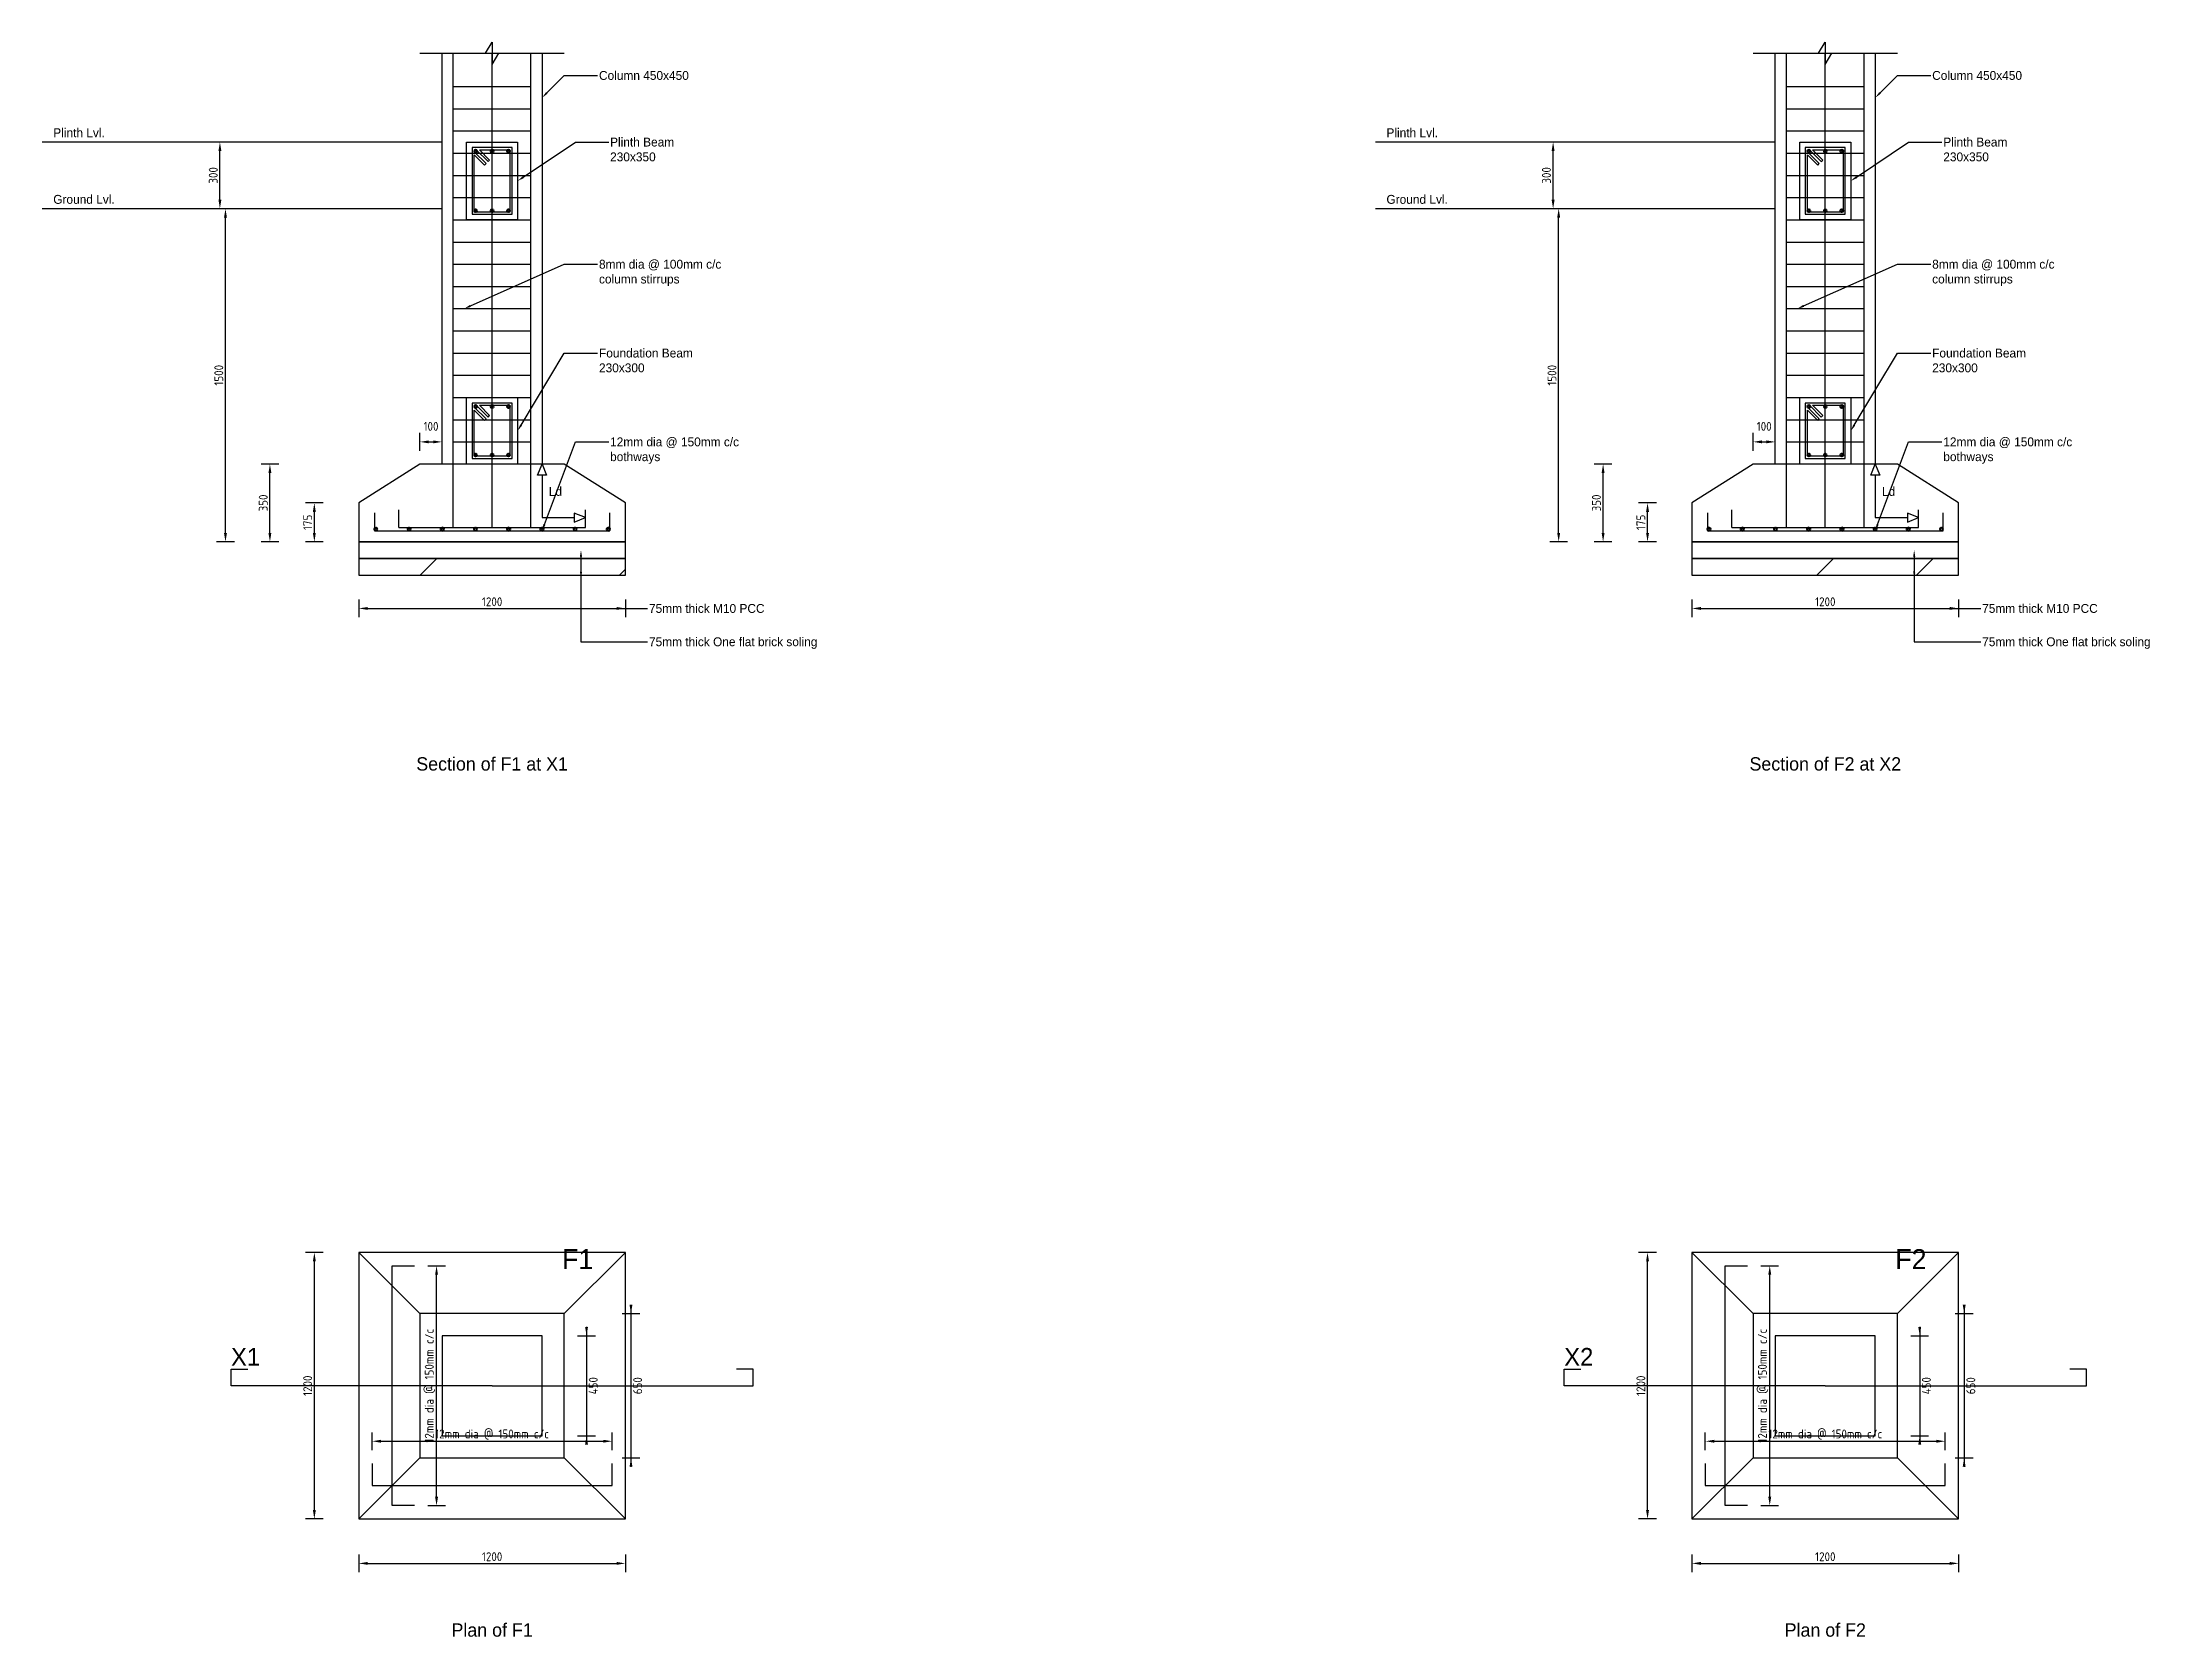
# Model space of a CAD drawing. Header units: metres. Extents: x -4073 to 22081, y -47896 to 1700.
# Drawn here: x -2025 to 7461, y -23066 to -15885 of the extents above; entities that cross this region are included whole.
import ezdxf
from ezdxf import colors
from ezdxf.entities.mleader import LeaderData, LeaderLine
from ezdxf.enums import TextEntityAlignment as Align
from ezdxf.math import Vec2, Vec3

# ---------------------------------------------------------------- set-up
doc = ezdxf.new("R2010")
doc.units = ezdxf.units.M
for name, color, linetype in [('BEAM', 7, 'Continuous'), ('CEN', 132, 'Continuous'), ('COLUMN', 7, 'Continuous'), ('Dimension', 132, 'Continuous'), ('FOUNDATION', 7, 'Continuous'), ('HATCH', 8, 'Continuous'), ('LEVEL', 8, 'Continuous'), ('REBAR', 2, 'Continuous'), ('STIRRUP', 135, 'Continuous'), ('TEXT', 151, 'Continuous')]:
    doc.layers.add(name, color=color, linetype=linetype)
doc.layers.add('Rebar_hatch', color=2, linetype='Continuous', lineweight=50)
doc.styles.add('Dimension', font='isocp')
doc.dimstyles.new('Linear', dxfattribs={"dimtxt": 40, "dimasz": 40, "dimexe": 40, "dimexo": 40, "dimgap": 10, "dimtad": 1, "dimdsep": 46, "dimtxsty": 'Dimension', "dimcen": 2.5, "dimclrd": 132, "dimclre": 132, "dimclrt": 151, "dimazin": 3, "dimtfac": 1, "dimtmove": 0, "dimatfit": 3, "dimfxl": 40, "dimfxlon": 1})

msp = doc.modelspace()

# ---------------------------------------------------------------- texts
at = {"layer": 'Text'}
for s, p in [('Plinth Lvl.', (-1975, -16325)), ('Plinth Lvl.', (4025, -16325)), ('Ground Lvl.', (-1975, -16625)), ('Ground Lvl.', (4025, -16625))]:
    msp.add_text(s, height=40, dxfattribs=at).set_placement(p, align=Align.BOTTOM_LEFT)
for s, height, p in [('Ld', 40, (255, -17928)), ('Ld', 40, (6255, -17928)), ('F1', 90, (315, -21410)), ('F2', 90, (6315, -21410)), ('X1', 80, (-1175, -21845)), ('X2', 80, (4825, -21845))]:
    msp.add_text(s, height=height, dxfattribs=at).set_placement(p)
for s, p in [('Section of F1 at X1', (0, -19135)), ('Section of F2 at X2', (6000, -19135)), ('Plan of F1', (0, -23035)), ('Plan of F2', (6000, -23035))]:
    msp.add_text(s, height=60, dxfattribs=at).set_placement(p, align=Align.MIDDLE_CENTER)

# ---------------------------------------------------------------- dimensions: what is measured, and where the dimension line sits
at = {"layer": 'Dimension'}
for base, p1, p2, text in [((-1225, -16635), (-225, -16635), (-225, -16335), '300'), ((4775, -16635), (5775, -16635), (5775, -16335), '300'), ((-1200, -18135), (-225, -18135), (-225, -16635), '1500'), ((4800, -18135), (5775, -18135), (5775, -16635), '1500'), ((-1000, -18135), (-225, -18135), (-225, -17785), '350'), ((5000, -18135), (5775, -18135), (5775, -17785), '350'), ((-800, -18135), (-600, -18135), (-600, -17960), '175'), ((5200, -18135), (5400, -18135), (5400, -17960), '175'), ((-800, -22535), (-600, -22535), (-600, -21335), '1200'), ((5200, -22535), (5400, -22535), (5400, -21335), '1200'), ((-250, -22475), (-450, -22475), (-450, -21395), '12mm dia @ 150mm c/c'), ((5750, -22475), (5550, -22475), (5550, -21395), '12mm dia @ 150mm c/c'), ((625, -21610), (325, -21610), (325, -22260), '650'), ((6625, -21610), (6325, -21610), (6325, -22260), '650'), ((425, -21710), (225, -21710), (225, -22160), '450'), ((6425, -21710), (6225, -21710), (6225, -22160), '450')]:
    msp.add_linear_dim(base=base, p1=p1, p2=p2, angle=90, text=text, dimstyle='Linear', dxfattribs=at).render()
for base, p1, p2, text in [((-325, -17685), (-325, -17785), (-225, -17785), '100'), ((5675, -17685), (5675, -17785), (5775, -17785), '100'), ((-600, -18435), (-600, -18135), (600, -18135), '1200'), ((5400, -18435), (5400, -18135), (6600, -18135), '1200'), ((-540, -22185), (-540, -22385), (540, -22385), '12mm dia @ 150mm c/c'), ((5460, -22185), (5460, -22385), (6540, -22385), '12mm dia @ 150mm c/c'), ((-600, -22735), (-600, -22535), (600, -22535), '1200'), ((5400, -22735), (5400, -22535), (6600, -22535), '1200')]:
    msp.add_linear_dim(base=base, p1=p1, p2=p2, text=text, dimstyle='Linear', dxfattribs=at).render()

# ---------------------------------------------------------------- hatches: boundary and pattern name
at = {"layer": 'HATCH'}
h = msp.add_hatch(dxfattribs=at)
h.set_pattern_fill('AR-CONC', scale=15)
h.paths.add_polyline_path([(-600, -18135), (-600, -18210), (600, -18210), (600, -18135)])
h = msp.add_hatch(dxfattribs=at)
h.set_pattern_fill('ANSI32', scale=100)
h.paths.add_polyline_path([(-600, -18210), (-600, -18285), (600, -18285), (600, -18210)])
h = msp.add_hatch(dxfattribs=at)
h.set_pattern_fill('AR-CONC', scale=15)
h.paths.add_polyline_path([(5400, -18135), (5400, -18210), (6600, -18210), (6600, -18135)])
h = msp.add_hatch(dxfattribs=at)
h.set_pattern_fill('ANSI32', scale=100)
h.paths.add_polyline_path([(5400, -18210), (5400, -18285), (6600, -18285), (6600, -18210)])

# ---------------------------------------------------------------- linework, layer by layer
at = {"layer": 'Beam'}
for points in [[(-115, -16335), (115, -16335), (115, -16685), (-115, -16685)], [(5885, -16335), (6115, -16335), (6115, -16685), (5885, -16685)], [(-115, -17485), (115, -17485), (115, -17785), (-115, -17785)], [(5885, -17485), (6115, -17485), (6115, -17785), (5885, -17785)]]:
    msp.add_lwpolyline(points, close=True, dxfattribs=at)
at = {"layer": 'CEN'}
for points in [[(0, -21935), (-1175, -21935), (-1175, -21860), (-1100, -21860)], [(0, -21935), (1175, -21935), (1175, -21860), (1100, -21860)], [(6000, -21935), (4825, -21935), (4825, -21860), (4900, -21860)], [(6000, -21935), (7175, -21935), (7175, -21860), (7100, -21860)]]:
    msp.add_lwpolyline(points, dxfattribs=at)
at = {"layer": 'Column'}
for points in [[(-325, -15935), (-30, -15935), (0, -15885), (0, -15985), (30, -15935), (325, -15935)], [(-225, -17785), (-225, -15935), (225, -15935), (225, -17785)], [(5675, -15935), (5970, -15935), (6000, -15885), (6000, -15985), (6030, -15935), (6325, -15935)], [(5775, -17785), (5775, -15935), (6225, -15935), (6225, -17785)]]:
    msp.add_lwpolyline(points, dxfattribs=at)
for points in [[(-225, -22160), (225, -22160), (225, -21710), (-225, -21710), (-225, -22160)], [(5775, -22160), (6225, -22160), (6225, -21710), (5775, -21710), (5775, -22160)]]:
    msp.add_lwpolyline(points, close=True, dxfattribs=at)
at = {"layer": 'Dimension'}
for points in [[(225, -17835), (205, -17835), (225, -17785), (245, -17835), (225, -17835), (225, -18026), (370, -18026), (370, -18046), (420, -18026), (370, -18006), (370, -18026)], [(6225, -17835), (6205, -17835), (6225, -17785), (6245, -17835), (6225, -17835), (6225, -18026), (6370, -18026), (6370, -18046), (6420, -18026), (6370, -18006), (6370, -18026)]]:
    msp.add_lwpolyline(points, dxfattribs=at)
at = {"layer": 'Foundation'}
for p, q in [((-325, -21610), (-600, -21335)), ((325, -21610), (600, -21335)), ((5675, -21610), (5400, -21335)), ((6325, -21610), (6600, -21335)), ((-325, -22260), (-600, -22535)), ((325, -22260), (600, -22535)), ((5675, -22260), (5400, -22535)), ((6325, -22260), (6600, -22535))]:
    msp.add_line(p, q, dxfattribs=at)
for points in [[(-600, -18135), (600, -18135), (600, -17960), (325, -17785), (225, -17785), (-225, -17785), (-325, -17785), (-600, -17960), (-600, -18135)], [(5400, -18135), (6600, -18135), (6600, -17960), (6325, -17785), (6225, -17785), (5775, -17785), (5675, -17785), (5400, -17960), (5400, -18135)], [(-600, -18135), (-600, -18210), (600, -18210), (600, -18135)], [(-600, -18210), (-600, -18285), (600, -18285), (600, -18210)], [(5400, -18135), (5400, -18210), (6600, -18210), (6600, -18135)], [(5400, -18210), (5400, -18285), (6600, -18285), (6600, -18210)], [(-600, -22535), (600, -22535), (600, -21335), (-600, -21335), (-600, -22535)], [(5400, -22535), (6600, -22535), (6600, -21335), (5400, -21335), (5400, -22535)], [(-325, -22260), (325, -22260), (325, -21610), (-325, -21610), (-325, -22260)], [(5675, -22260), (6325, -22260), (6325, -21610), (5675, -21610), (5675, -22260)]]:
    msp.add_lwpolyline(points, close=True, dxfattribs=at)
at = {"layer": 'Level'}
for p, q in [((-225, -16335), (-2025, -16335)), ((5775, -16335), (3975, -16335)), ((-225, -16635), (-2025, -16635)), ((5775, -16635), (3975, -16635))]:
    msp.add_line(p, q, dxfattribs=at)
at = {"layer": 'Rebar'}
for p, q in [((-175, -18071), (-175, -15935)), ((0, -18071), (0, -15935)), ((175, -18071), (175, -15935)), ((5825, -18071), (5825, -15935)), ((6000, -18071), (6000, -15935)), ((6175, -18071), (6175, -15935)), ((-420, -18071), (-420, -17991)), ((420, -18071), (420, -17991)), ((5580, -18071), (5580, -17991)), ((6420, -18071), (6420, -17991)), ((-420, -18071), (420, -18071)), ((5580, -18071), (6420, -18071))]:
    msp.add_line(p, q, dxfattribs=at)
for points in [[(-530, -18005), (-530, -18085), (530, -18085), (530, -18005)], [(5470, -18005), (5470, -18085), (6530, -18085), (6530, -18005)], [(-350, -22475), (-450, -22475), (-450, -21395), (-350, -21395)], [(5650, -22475), (5550, -22475), (5550, -21395), (5650, -21395)], [(-540, -22285), (-540, -22385), (540, -22385), (540, -22285)], [(5460, -22285), (5460, -22385), (6540, -22385), (6540, -22285)]]:
    msp.add_lwpolyline(points, dxfattribs=at)
at = {"layer": 'Rebar_hatch'}
for centre, radius in [((-74, -16376), 6), ((0, -16376), 6), ((74, -16376), 6), ((5926, -16376), 6), ((6000, -16376), 6), ((6074, -16376), 6), ((-74, -16644), 6), ((0, -16644), 6), ((74, -16644), 6), ((5926, -16644), 6), ((6000, -16644), 6), ((6074, -16644), 6), ((-74, -17526), 6), ((0, -17526), 6), ((74, -17526), 6), ((5926, -17526), 6), ((6000, -17526), 6), ((6074, -17526), 6), ((-74, -17744), 6), ((0, -17744), 6), ((74, -17744), 6), ((5926, -17744), 6), ((6000, -17744), 6), ((6074, -17744), 6), ((-523, -18078), 7), ((-373.571, -18078), 7), ((-224.143, -18078), 7), ((-74.714, -18078), 7), ((74.714, -18078), 7), ((224.143, -18078), 7), ((373.571, -18078), 7), ((523, -18078), 7), ((5477, -18078), 7), ((5626.429, -18078), 7), ((5775.857, -18078), 7), ((5925.286, -18078), 7), ((6074.714, -18078), 7), ((6224.143, -18078), 7), ((6373.571, -18078), 7), ((6523, -18078), 7)]:
    msp.add_circle(centre, radius, dxfattribs=at)
at = {"layer": 'Stirrup'}
for p, q in [((-175, -16085), (175, -16085)), ((5825, -16085), (6175, -16085)), ((-175, -16185), (175, -16185)), ((5825, -16185), (6175, -16185)), ((-175, -16285), (175, -16285)), ((5825, -16285), (6175, -16285)), ((-175, -16385), (175, -16385)), ((5825, -16385), (6175, -16385)), ((-175, -16485), (175, -16485)), ((5825, -16485), (6175, -16485)), ((-175, -16585), (175, -16585)), ((5825, -16585), (6175, -16585)), ((-175, -16685), (175, -16685)), ((5825, -16685), (6175, -16685)), ((-175, -16785), (175, -16785)), ((5825, -16785), (6175, -16785)), ((-175, -16885), (175, -16885)), ((5825, -16885), (6175, -16885)), ((-175, -16985), (175, -16985)), ((5825, -16985), (6175, -16985)), ((-175, -17085), (175, -17085)), ((5825, -17085), (6175, -17085)), ((-175, -17185), (175, -17185)), ((5825, -17185), (6175, -17185)), ((-175, -17285), (175, -17285)), ((5825, -17285), (6175, -17285)), ((-175, -17385), (175, -17385)), ((5825, -17385), (6175, -17385)), ((-175, -17485), (175, -17485)), ((5825, -17485), (6175, -17485)), ((-175, -17585), (175, -17585)), ((5825, -17585), (6175, -17585)), ((-175, -17685), (175, -17685)), ((5825, -17685), (6175, -17685))]:
    msp.add_line(p, q, dxfattribs=at)
for points in [[(-90, -16660), (90, -16660), (90, -16360), (-90, -16360), (-90, -16660)], [(-57.173, -16370), (80, -16370), (80, -16650), (-80, -16650), (-80, -16392.827), (-34.038, -16438.789), (-26.967, -16431.718), (-80, -16378.685), (-72.084, -16381.897), (-70.356, -16381.016), (-68.984, -16379.644), (-68.103, -16377.916), (-71.315, -16370), (-18.282, -16423.033), (-11.211, -16415.962), (-57.173, -16370)], [(5910, -16660), (6090, -16660), (6090, -16360), (5910, -16360), (5910, -16660)], [(5942.827, -16370), (6080, -16370), (6080, -16650), (5920, -16650), (5920, -16392.827), (5965.962, -16438.789), (5973.033, -16431.718), (5920, -16378.685), (5927.916, -16381.897), (5929.644, -16381.016), (5931.016, -16379.644), (5931.897, -16377.916), (5928.685, -16370), (5981.718, -16423.033), (5988.789, -16415.962), (5942.827, -16370)], [(-90, -17760), (90, -17760), (90, -17510), (-90, -17510), (-90, -17760)], [(-57.173, -17520), (80, -17520), (80, -17750), (-80, -17750), (-80, -17542.827), (-34.038, -17588.789), (-26.967, -17581.718), (-80, -17528.685), (-72.084, -17531.897), (-70.356, -17531.016), (-68.984, -17529.644), (-68.103, -17527.916), (-71.315, -17520), (-18.282, -17573.033), (-11.211, -17565.962), (-57.173, -17520)], [(5910, -17760), (6090, -17760), (6090, -17510), (5910, -17510), (5910, -17760)], [(5942.827, -17520), (6080, -17520), (6080, -17750), (5920, -17750), (5920, -17542.827), (5965.962, -17588.789), (5973.033, -17581.718), (5920, -17528.685), (5927.916, -17531.897), (5929.644, -17531.016), (5931.016, -17529.644), (5931.897, -17527.916), (5928.685, -17520), (5981.718, -17573.033), (5988.789, -17565.962), (5942.827, -17520)]]:
    msp.add_lwpolyline(points, close=True, dxfattribs=at)

msp.set_redraw_order([(e.dxf.handle, doc.entitydb.next_handle()) for e in msp.query("TEXT MTEXT ATTDEF DIMENSION ARC_DIMENSION")])  # texts and dimensions are drawn at this point

# ---------------------------------------------------------------- leaders
at = {"layer": 'Text'}
ml = msp.add_multileader_mtext('Standard', dxfattribs=at)
ml.set_content('Column 450x450')
ml.set_leader_properties(linetype='ByLayer')
ml.build(insert=Vec2(0, 0))
ml.multileader.update_dxf_attribs({"dogleg_length": 150, "arrow_head_size": 30})
ctx = ml.context
ctx.base_point, ctx.char_height, ctx.arrow_head_size, ctx.landing_gap_size = Vec3(475, -16035), 40, 30, 6
notes = []
notes.append((ctx, [(0, (1, 1, 0), (325, -16035), (1, 0), 150, [(0, [(225, -16135)], 0, [])])]))
ctx.mtext.insert = Vec3(481, -16015)
ml = msp.add_multileader_mtext('Standard', dxfattribs=at)
ml.set_content('Column 450x450')
ml.set_leader_properties(linetype='ByLayer')
ml.build(insert=Vec2(0, 0))
ml.multileader.update_dxf_attribs({"dogleg_length": 150, "arrow_head_size": 30})
ctx = ml.context
ctx.base_point, ctx.char_height, ctx.arrow_head_size, ctx.landing_gap_size = Vec3(6475, -16035), 40, 30, 6
notes.append((ctx, [(0, (1, 1, 0), (6325, -16035), (1, 0), 150, [(0, [(6225, -16135)], 0, [])])]))
ctx.mtext.insert = Vec3(6481, -16015)
ml = msp.add_multileader_mtext('Standard', dxfattribs=at)
ml.set_content('Plinth Beam \\P230x350')
ml.set_leader_properties(linetype='ByLayer')
ml.build(insert=Vec2(0, 0))
ml.multileader.update_dxf_attribs({"dogleg_length": 150, "arrow_head_size": 30})
ctx = ml.context
ctx.base_point, ctx.char_height, ctx.arrow_head_size, ctx.landing_gap_size = Vec3(525, -16335), 40, 30, 6
notes.append((ctx, [(0, (1, 1, 0), (375, -16335), (1, 0), 150, [(0, [(115, -16510)], 0, [])])]))
ctx.mtext.insert = Vec3(531, -16315)
ml = msp.add_multileader_mtext('Standard', dxfattribs=at)
ml.set_content('Plinth Beam \\P230x350')
ml.set_leader_properties(linetype='ByLayer')
ml.build(insert=Vec2(0, 0))
ml.multileader.update_dxf_attribs({"dogleg_length": 150, "arrow_head_size": 30})
ctx = ml.context
ctx.base_point, ctx.char_height, ctx.arrow_head_size, ctx.landing_gap_size = Vec3(6525, -16335), 40, 30, 6
notes.append((ctx, [(0, (1, 1, 0), (6375, -16335), (1, 0), 150, [(0, [(6115, -16510)], 0, [])])]))
ctx.mtext.insert = Vec3(6531, -16315)
ml = msp.add_multileader_mtext('Standard', dxfattribs=at)
ml.set_content('8mm dia @ 100mm c/c \\Pcolumn stirrups')
ml.set_leader_properties(linetype='ByLayer')
ml.build(insert=Vec2(0, 0))
ml.multileader.update_dxf_attribs({"dogleg_length": 150, "arrow_head_size": 30})
ctx = ml.context
ctx.base_point, ctx.char_height, ctx.arrow_head_size, ctx.landing_gap_size = Vec3(475, -16885), 40, 30, 6
notes.append((ctx, [(0, (1, 1, 0), (325, -16885), (1, 0), 150, [(0, [(-125, -17085)], 0, [])])]))
ctx.mtext.insert = Vec3(481, -16865)
ml = msp.add_multileader_mtext('Standard', dxfattribs=at)
ml.set_content('8mm dia @ 100mm c/c \\Pcolumn stirrups')
ml.set_leader_properties(linetype='ByLayer')
ml.build(insert=Vec2(0, 0))
ml.multileader.update_dxf_attribs({"dogleg_length": 150, "arrow_head_size": 30})
ctx = ml.context
ctx.base_point, ctx.char_height, ctx.arrow_head_size, ctx.landing_gap_size = Vec3(6475, -16885), 40, 30, 6
notes.append((ctx, [(0, (1, 1, 0), (6325, -16885), (1, 0), 150, [(0, [(5875, -17085)], 0, [])])]))
ctx.mtext.insert = Vec3(6481, -16865)
ml = msp.add_multileader_mtext('Standard', dxfattribs=at)
ml.set_content('Foundation Beam \\P230x300')
ml.set_leader_properties(linetype='ByLayer')
ml.build(insert=Vec2(0, 0))
ml.multileader.update_dxf_attribs({"dogleg_length": 150, "arrow_head_size": 30})
ctx = ml.context
ctx.base_point, ctx.char_height, ctx.arrow_head_size, ctx.landing_gap_size = Vec3(475, -17285), 40, 30, 6
notes.append((ctx, [(0, (1, 1, 0), (325, -17285), (1, 0), 150, [(0, [(115, -17635)], 0, [])])]))
ctx.mtext.insert = Vec3(481, -17265)
ml = msp.add_multileader_mtext('Standard', dxfattribs=at)
ml.set_content('Foundation Beam \\P230x300')
ml.set_leader_properties(linetype='ByLayer')
ml.build(insert=Vec2(0, 0))
ml.multileader.update_dxf_attribs({"dogleg_length": 150, "arrow_head_size": 30})
ctx = ml.context
ctx.base_point, ctx.char_height, ctx.arrow_head_size, ctx.landing_gap_size = Vec3(6475, -17285), 40, 30, 6
notes.append((ctx, [(0, (1, 1, 0), (6325, -17285), (1, 0), 150, [(0, [(6115, -17635)], 0, [])])]))
ctx.mtext.insert = Vec3(6481, -17265)
ml = msp.add_multileader_mtext('Standard', dxfattribs=at)
ml.set_content('12mm dia @ 150mm c/c \\Pbothways')
ml.set_leader_properties(linetype='ByLayer')
ml.build(insert=Vec2(0, 0))
ml.multileader.update_dxf_attribs({"dogleg_length": 150, "arrow_head_size": 30})
ctx = ml.context
ctx.base_point, ctx.char_height, ctx.arrow_head_size, ctx.landing_gap_size = Vec3(525, -17685), 40, 30, 6
notes.append((ctx, [(0, (1, 1, 0), (375, -17685), (1, 0), 150, [(0, [(225, -18085)], 0, [])])]))
ctx.mtext.insert = Vec3(531, -17665)
ml = msp.add_multileader_mtext('Standard', dxfattribs=at)
ml.set_content('12mm dia @ 150mm c/c \\Pbothways')
ml.set_leader_properties(linetype='ByLayer')
ml.build(insert=Vec2(0, 0))
ml.multileader.update_dxf_attribs({"dogleg_length": 150, "arrow_head_size": 30})
ctx = ml.context
ctx.base_point, ctx.char_height, ctx.arrow_head_size, ctx.landing_gap_size = Vec3(6525, -17685), 40, 30, 6
notes.append((ctx, [(0, (1, 1, 0), (6375, -17685), (1, 0), 150, [(0, [(6225, -18085)], 0, [])])]))
ctx.mtext.insert = Vec3(6531, -17665)
ml = msp.add_multileader_mtext('Standard', dxfattribs=at)
ml.set_content('75mm thick M10 PCC')
ml.set_leader_properties(linetype='ByLayer')
ml.build(insert=Vec2(0, 0))
ml.multileader.update_dxf_attribs({"dogleg_length": 300, "arrow_head_size": 30})
ctx = ml.context
ctx.base_point, ctx.char_height, ctx.arrow_head_size, ctx.landing_gap_size = Vec3(700, -18435), 40, 30, 6
notes.append((ctx, [(0, (1, 1, 0), (400, -18435), (1, 0), 300, [(0, [(400, -18172.5)], 0, [])])]))
ctx.mtext.insert = Vec3(706, -18415)
ml = msp.add_multileader_mtext('Standard', dxfattribs=at)
ml.set_content('75mm thick M10 PCC')
ml.set_leader_properties(linetype='ByLayer')
ml.build(insert=Vec2(0, 0))
ml.multileader.update_dxf_attribs({"dogleg_length": 300, "arrow_head_size": 30})
ctx = ml.context
ctx.base_point, ctx.char_height, ctx.arrow_head_size, ctx.landing_gap_size = Vec3(6700, -18435), 40, 30, 6
notes.append((ctx, [(0, (1, 1, 0), (6400, -18435), (1, 0), 300, [(0, [(6400, -18172.5)], 0, [])])]))
ctx.mtext.insert = Vec3(6706, -18415)
ml = msp.add_multileader_mtext('Standard', dxfattribs=at)
ml.set_content('75mm thick One flat brick soling')
ml.set_leader_properties(linetype='ByLayer')
ml.build(insert=Vec2(0, 0))
ml.multileader.update_dxf_attribs({"dogleg_length": 300, "arrow_head_size": 30})
ctx = ml.context
ctx.base_point, ctx.char_height, ctx.arrow_head_size, ctx.landing_gap_size = Vec3(700, -18585), 40, 30, 6
notes.append((ctx, [(0, (1, 1, 0), (400, -18585), (1, 0), 300, [(0, [(400, -18247.5)], 0, [])])]))
ctx.mtext.insert = Vec3(706, -18565)
ml = msp.add_multileader_mtext('Standard', dxfattribs=at)
ml.set_content('75mm thick One flat brick soling')
ml.set_leader_properties(linetype='ByLayer')
ml.build(insert=Vec2(0, 0))
ml.multileader.update_dxf_attribs({"dogleg_length": 300, "arrow_head_size": 30})
ctx = ml.context
ctx.base_point, ctx.char_height, ctx.arrow_head_size, ctx.landing_gap_size = Vec3(6700, -18585), 40, 30, 6
notes.append((ctx, [(0, (1, 1, 0), (6400, -18585), (1, 0), 300, [(0, [(6400, -18247.5)], 0, [])])]))
ctx.mtext.insert = Vec3(6706, -18565)
for ctx, leaders in notes:
    for number, flags, end, landing, length, lines in leaders:
        leader = LeaderData()
        leader.index, (leader.has_last_leader_line, leader.has_dogleg_vector, leader.attachment_direction) = number, flags
        leader.last_leader_point, leader.dogleg_vector, leader.dogleg_length = Vec3(end), Vec3(landing), length
        for number, points, colour, breaks in lines:
            line = LeaderLine()
            line.index, line.vertices, line.color, line.breaks = number, Vec3.list(points), colors.encode_raw_color(colour), breaks
            leader.lines.append(line)
        ctx.leaders.append(leader)

doc.saveas('drawing.dxf')
